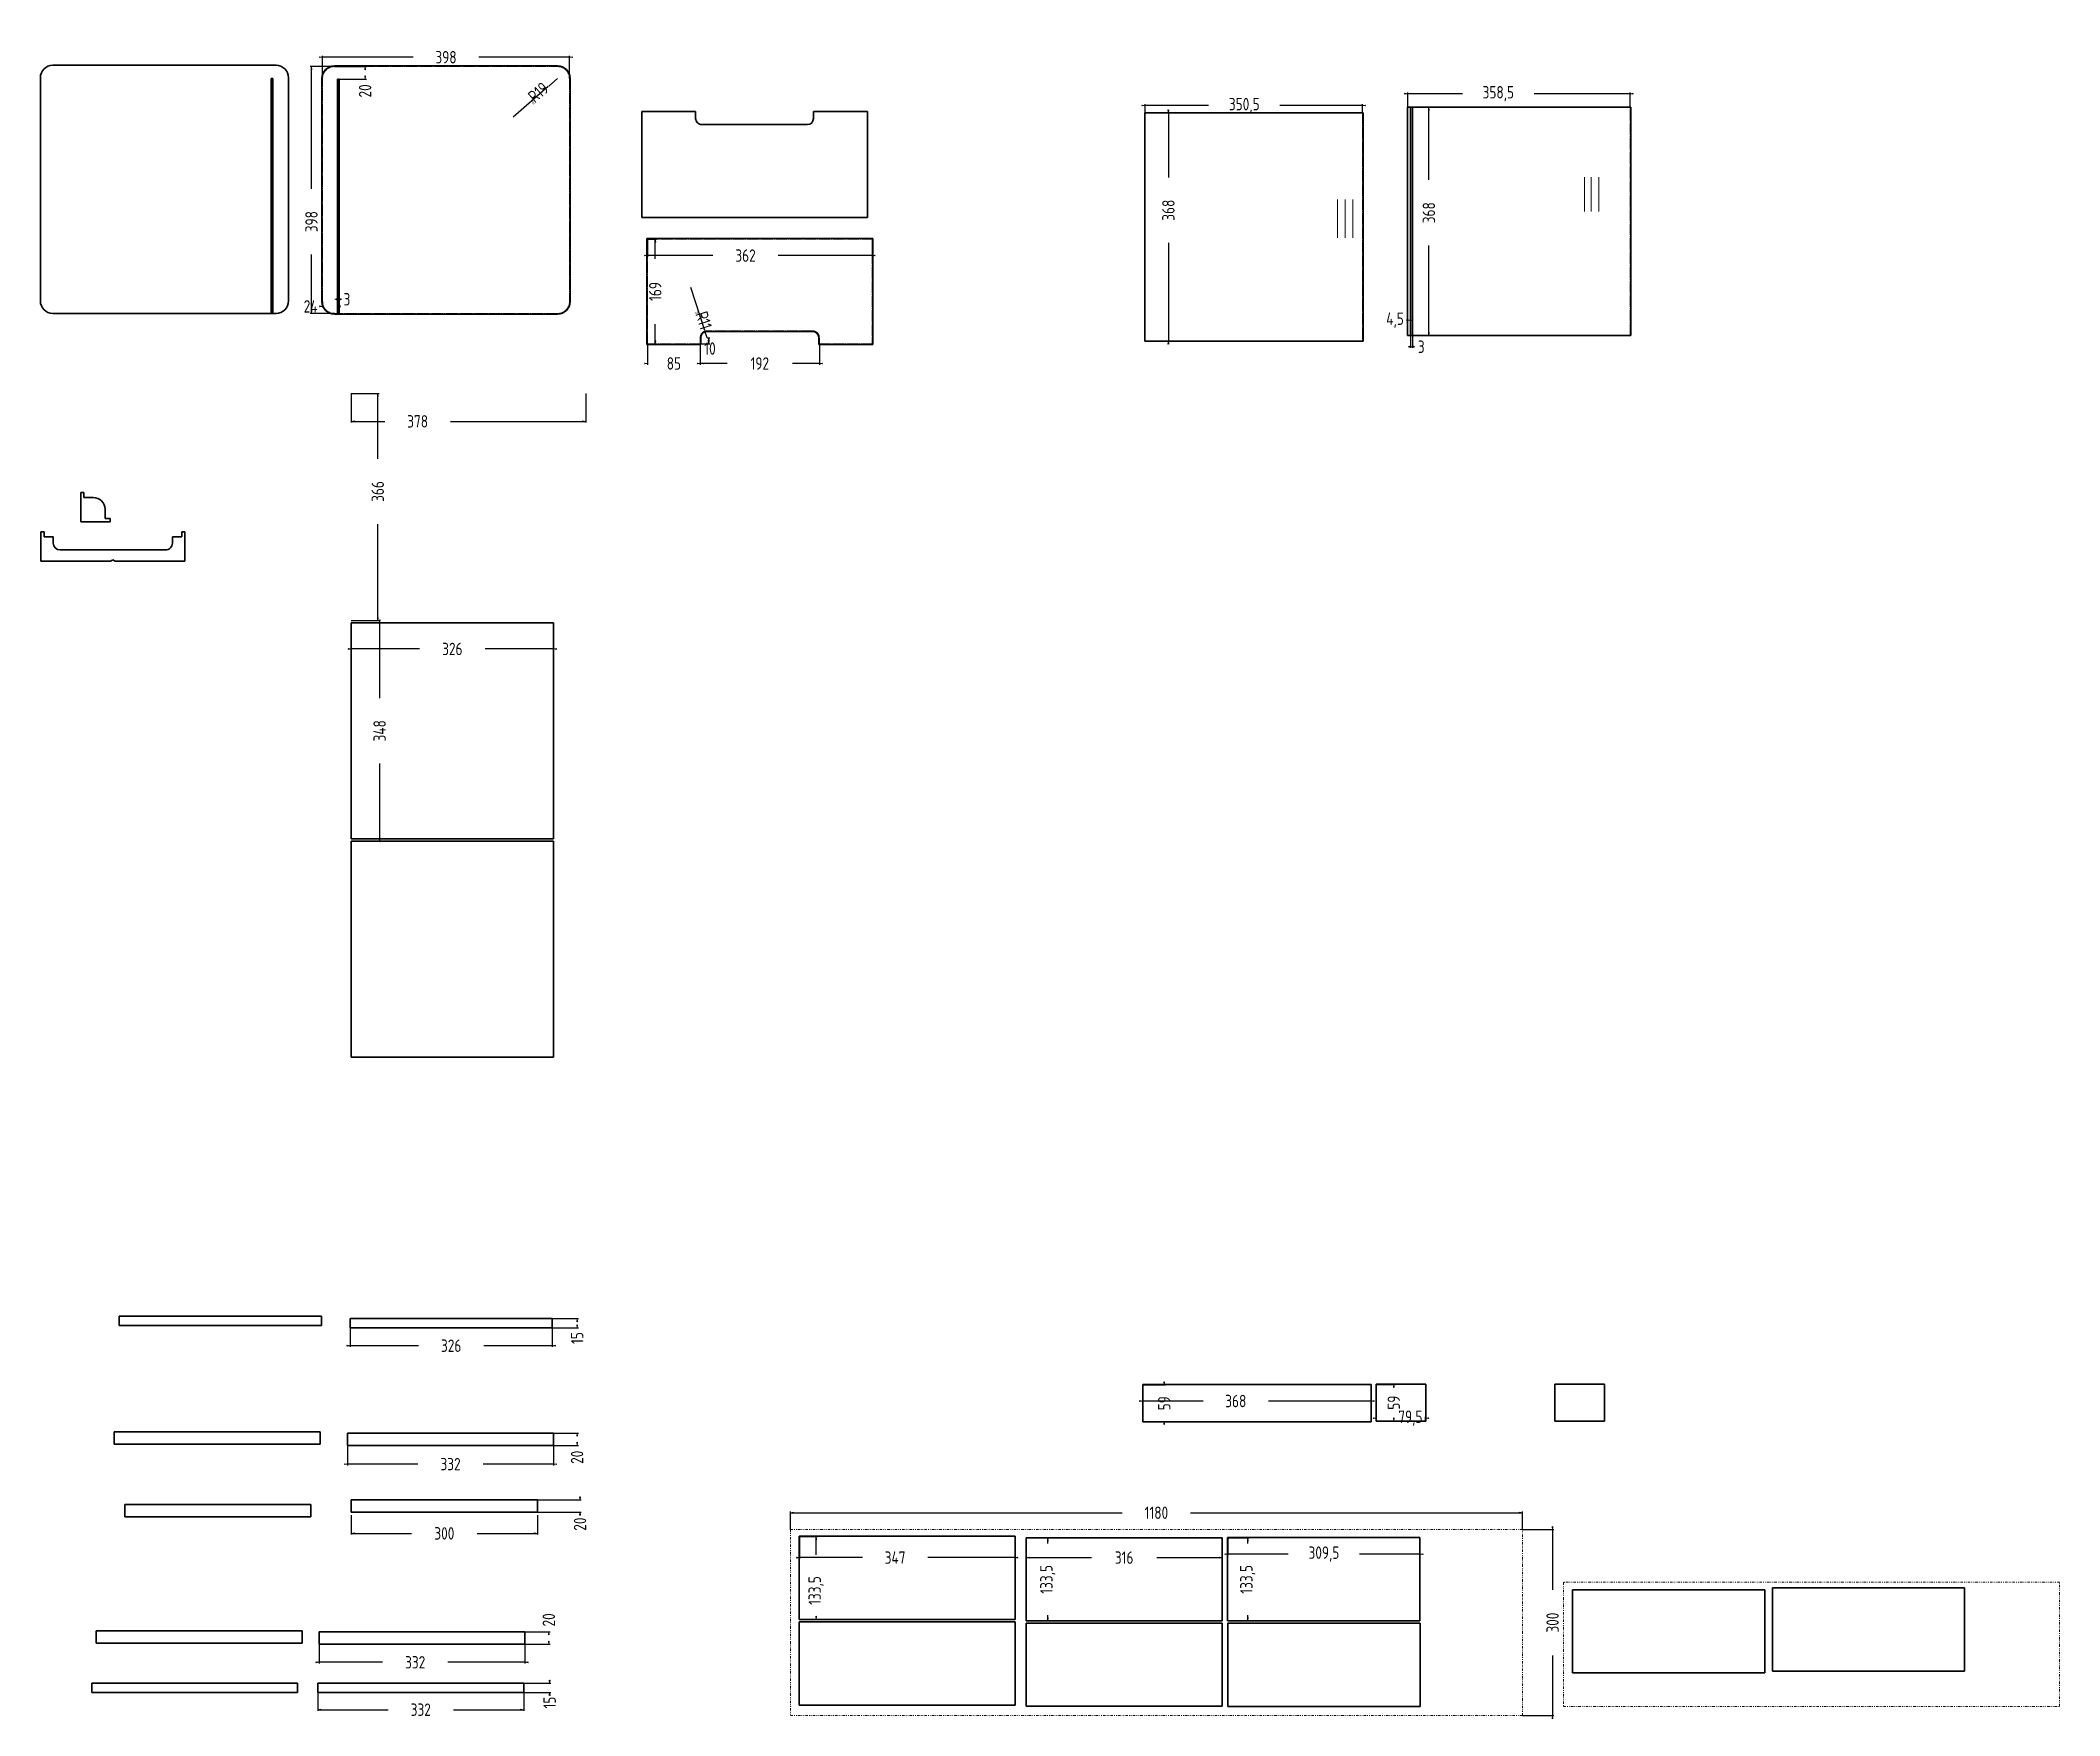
# Model space of a CAD drawing. Header units: millimetres. Extents: x -256 to 3000, y -1401 to 1300.
import ezdxf

# ---------------------------------------------------------------- set-up
doc = ezdxf.new("R2010")
doc.units = ezdxf.units.MM
for name, pattern in [('K5LT_AUXILIARY', [0]), ('K5LT_AXLED', [23.08333396911621, 18.58333396911621, -1.5, 1.5, -1.5]), ('K5LT_BASIC', [0]), ('K5LT_CHAIN_LINE_WITH_2_POINTS', [12, 4, -2, 1, -2, 1, -2]), ('K5LT_THIN', [0])]:
    doc.linetypes.add(name, pattern=pattern)
doc.layers.add('Системный слой', color=7, linetype='Continuous')
doc.styles.add('KDIMTEXTSTYLE', font='GOST_AU.SHX', dxfattribs={"width": 0.96, "oblique": 15, "height": 5})
doc.dimstyles.new('KDIMSTYLE (1.00)', dxfattribs={"dimtxt": 5, "dimasz": 1, "dimexe": 2, "dimexo": 0, "dimgap": 1, "dimtad": 1, "dimtxsty": 'KDIMTEXTSTYLE', "dimsah": 1, "dimcen": 0, "dimdle": 1, "dimadec": 0, "dimazin": 0, "dimtfac": 0.667, "dimtmove": 0, "dimatfit": 3, "dimfxl": 1, "dimtvp": 1, "dimtolj": 1, "dimtzin": 0, "dimarcsym": 0})

# ---------------------------------------------------------------- blocks, each defined once
blk = doc.blocks.new('U0')
at = {"layer": 'Системный слой', "color": 7, "linetype": 'K5LT_CHAIN_LINE_WITH_2_POINTS', "lineweight": 18}
for p, q in [((2133.278078628207, -1101.117976859951), (953.2780786282071, -1101.117976859951)), ((953.2780786282071, -1101.117976859951), (953.2780786282071, -1401.117976859951)), ((2133.278078628207, -1401.117976859951), (2133.278078628207, -1101.117976859951)), ((953.2780786282071, -1401.117976859951), (2133.278078628207, -1401.117976859951))]:
    blk.add_line(p, q, dxfattribs=at)
blk = doc.blocks.new('U1')
at = {"layer": 'Системный слой', "color": 7, "linetype": 'K5LT_CHAIN_LINE_WITH_2_POINTS', "lineweight": 18}
for p, q in [((2999.505672622542, -1186.136409631506), (2199.505672622542, -1186.136409631506)), ((2199.505672622542, -1186.136409631506), (2199.505672622542, -1386.136409631506)), ((2999.505672622542, -1386.136409631506), (2999.505672622542, -1186.136409631506)), ((2199.505672622542, -1386.136409631506), (2999.505672622542, -1386.136409631506))]:
    blk.add_line(p, q, dxfattribs=at)
blk = doc.blocks.new('KDIMARROW_01')
at = {"layer": 'Системный слой'}
blk.add_hatch(color=0, dxfattribs=at).paths.add_polyline_path([(-5, -0.6582624912261956), (0, 0), (-5, 0.658262491226197), (-4.5, 6e-16)])
at = {"layer": 'Системный слой', "color": 0, "linetype": 'K5LT_THIN', "lineweight": 18}
for p, q in [((-4.5, 6e-16), (-5, 0.658262491226197)), ((-5, 0.658262491226197), (0, 0)), ((0, 0), (-5, -0.6582624912261956)), ((-5, -0.6582624912261956), (-4.5, 6e-16)), ((0, 0), (-1, 0))]:
    blk.add_line(p, q, dxfattribs=at)
blk = doc.blocks.new('KDIMARROW_02')
at = {"layer": 'Системный слой'}
blk.add_hatch(color=0, dxfattribs=at).paths.add_polyline_path([(4.5, -6e-16), (5, 0.6582624912261956), (0, 0), (5, -0.658262491226197)])
at = {"layer": 'Системный слой', "color": 0, "linetype": 'K5LT_THIN', "lineweight": 18}
for p, q in [((0, 0), (-1, 0)), ((5, 0.6582624912261956), (0, 0)), ((0, 0), (5, -0.658262491226197)), ((0, 0), (7, -9e-16)), ((4.5, -6e-16), (5, 0.6582624912261956)), ((5, -0.658262491226197), (4.5, -6e-16))]:
    blk.add_line(p, q, dxfattribs=at)

msp = doc.modelspace()

# ---------------------------------------------------------------- linework, layer by layer
at = {"layer": 'Системный слой', "color": 150, "linetype": 'K5LT_BASIC', "lineweight": 60, "true_color": 0x0080ff}
for p, q in [((-256.0849450036895, 880.1966993705473), (-256.0849450036896, 1240.196699370547)), ((-236.0849450036896, 1260.196699370547), (123.9150549963102, 1260.196699370547)), ((115.9150549963102, 860.1966993705472), (115.9150549963102, 1239.196699370547)), ((115.9150549963102, 1239.196699370547), (118.9150549963102, 1239.196699370547)), ((118.9150549963102, 1239.196699370547), (118.9150549963102, 860.1966993705473)), ((143.9150549963103, 1240.196699370547), (143.9150549963104, 880.1966993705475)), ((197.8698355695477, 1239.111562042809), (197.8698355695476, 879.1115620428095)), ((577.8698355695477, 1259.111562042809), (217.8698355695479, 1259.111562042809)), ((222.8698355695478, 1238.111562042809), (222.8698355695478, 859.1115620428093)), ((225.8698355695478, 1238.111562042809), (222.8698355695478, 1238.111562042809)), ((225.8698355695478, 859.1115620428092), (225.8698355695478, 1238.111562042809)), ((597.8698355695476, 879.1115620428093), (597.8698355695476, 1239.11156204281)), ((713.3778038605276, 1185.65156144748), (713.3778038605275, 1014.65156144748)), ((800.3778038605277, 1185.65156144748), (713.3778038605276, 1185.65156144748)), ((800.3778038605277, 1174.65156144748), (800.3778038605277, 1185.65156144748)), ((990.3778038605277, 1185.651561447479), (990.3778038605277, 1174.651561447479)), ((1077.377803860528, 1185.651561447479), (990.3778038605277, 1185.651561447479)), ((1077.377803860527, 1014.651561447479), (1077.377803860528, 1185.651561447479)), ((1524.420331469723, 815.5352355165417), (1524.420331469723, 1183.535235516542)), ((1524.420331469723, 1183.535235516542), (1876.420331469723, 1183.535235516542)), ((1876.420331469723, 1183.535235516542), (1876.420331469723, 815.5352355165417)), ((1948.017398811818, 824.4795116332504), (1948.017398811818, 1192.47951163325)), ((1948.017398811818, 1192.47951163325), (1953.017398811818, 1192.47951163325)), ((1953.017398811818, 1192.47951163325), (1956.017398811818, 1192.47951163325)), ((1953.017398811818, 824.4795116332504), (1953.017398811818, 1192.47951163325)), ((1956.017398811818, 1192.47951163325), (2308.017398811818, 1192.47951163325)), ((1956.017398811818, 1192.47951163325), (1956.017398811818, 824.4795116332504)), ((2308.017398811818, 1192.47951163325), (2308.017398811818, 824.4795116332505)), ((980.3778038605277, 1164.65156144748), (810.3778038605277, 1164.65156144748)), ((713.3778038605275, 1014.65156144748), (1077.377803860527, 1014.651561447479)), ((721.8180063217682, 980.9879977860245), (1085.818006321768, 980.9879977860245)), ((721.818006321768, 809.9879977860245), (721.8180063217682, 980.9879977860245)), ((1085.818006321768, 980.9879977860245), (1085.818006321768, 809.9879977860245)), ((115.9150549963102, 860.1966993705472), (-236.0849450036895, 860.1966993705473)), ((118.9150549963102, 860.1966993705473), (115.9150549963102, 860.1966993705472)), ((123.9150549963104, 860.1966993705474), (118.9150549963102, 860.1966993705473)), ((217.8698355695476, 859.1115620428094), (222.8698355695478, 859.1115620428093)), ((222.8698355695478, 859.1115620428093), (225.8698355695478, 859.1115620428092)), ((225.8698355695478, 859.1115620428092), (577.8698355695476, 859.1115620428093)), ((808.8180063217682, 820.9879977860245), (808.8180063217682, 809.9879977860245)), ((988.8180063217682, 830.9879977860245), (818.8180063217682, 830.9879977860245)), ((998.8180063217682, 809.9879977860245), (998.8180063217682, 820.9879977860245)), ((1876.420331469723, 815.5352355165417), (1524.420331469723, 815.5352355165417)), ((1953.017398811818, 824.4795116332504), (1948.017398811818, 824.4795116332504)), ((1956.017398811818, 824.4795116332504), (1953.017398811818, 824.4795116332504)), ((2308.017398811818, 824.4795116332505), (1956.017398811818, 824.4795116332504)), ((808.8180063217682, 809.9879977860245), (721.818006321768, 809.9879977860245)), ((1085.818006321768, 809.9879977860245), (998.8180063217682, 809.9879977860245)), ((-190.7838626142059, 524.1916157396269), (-190.7838626142059, 571.1916157396274)), ((-190.7838626142059, 571.1916157396274), (-185.7838626142059, 571.1916157396274)), ((-185.7838626142059, 571.1916157396274), (-185.7838626142059, 563.1916157396274)), ((-185.7838626142059, 563.1916157396274), (-170.7838626142059, 563.1916157396274)), ((-143.7838626142053, 524.1916157396269), (-190.7838626142059, 524.1916157396269)), ((-151.7838626142053, 529.1916157396269), (-151.7838626142053, 544.1916157396269)), ((-143.7838626142053, 529.1916157396269), (-151.7838626142053, 529.1916157396269)), ((-143.7838626142053, 524.1916157396269), (-143.7838626142053, 529.1916157396269)), ((-255.2143730378409, 460.6990767696135), (-255.2143730378409, 507.6990767696141)), ((-255.2143730378409, 507.6990767696141), (-250.2143730378409, 507.6990767696141)), ((-250.2143730378409, 507.6990767696141), (-250.2143730378409, 499.6990767696141)), ((-250.2143730378409, 499.6990767696141), (-235.2143730378409, 499.6990767696141)), ((-235.2143730378409, 499.6990767696141), (-235.2143730378409, 489.6990767696141)), ((-43.21437303784097, 489.6990767696141), (-43.21437303784086, 499.6990767696141)), ((-28.21437303784097, 499.6990767696141), (-43.21437303784097, 499.6990767696141)), ((-23.21437303784097, 507.6990767696141), (-28.21437303784097, 507.6990767696141)), ((-28.21437303784097, 507.6990767696141), (-28.21437303784097, 499.6990767696141)), ((-23.21437303784097, 460.6990767696135), (-23.21437303784097, 507.6990767696141)), ((-255.2143730378409, 460.6990767696135), (-143.1033485978366, 460.6990767696135)), ((-224.2143730378409, 478.6990767696141), (-54.21437303784097, 478.6990767696141)), ((-139.214373037841, 462.6990767696135), (-143.1033485978366, 460.6990767696135)), ((-139.214373037841, 462.6990767696135), (-135.4682936603342, 460.6990767696135)), ((-135.4682936603342, 460.6990767696135), (-23.21437303784097, 460.6990767696135)), ((245.1421066812352, 13.00113712542191), (245.1421066812352, 361.0011371254218)), ((245.1421066812352, 361.0011371254218), (571.1421066812352, 361.0011371254218)), ((571.1421066812352, 361.0011371254218), (571.1421066812352, 13.00113712542188)), ((245.0327612248346, -339.060993996821), (245.0327612248346, 8.93900600317889)), ((245.0327612248346, 8.93900600317889), (571.0327612248345, 8.93900600317886)), ((571.1421066812352, 13.00113712542188), (245.1421066812352, 13.00113712542191)), ((571.0327612248345, 8.93900600317886), (571.0327612248345, -339.060993996821)), ((571.0327612248345, -339.060993996821), (245.0327612248346, -339.060993996821)), ((-128.8806531443249, -772.1155816828344), (-128.8806531443249, -757.1155816828344)), ((-128.8806531443249, -757.1155816828344), (197.1193468556751, -757.1155816828344)), ((-128.8806531443249, -772.1155816828344), (197.1193468556751, -772.1155816828344)), ((197.1193468556751, -757.1155816828344), (197.1193468556751, -772.1155816828344)), ((243.2266660418325, -775.9271176232816), (243.2266660418325, -760.9271176232816)), ((243.2266660418325, -760.9271176232816), (569.2266660418325, -760.9271176232816)), ((243.2266660418325, -775.9271176232816), (569.2266660418325, -775.9271176232816)), ((569.2266660418325, -760.9271176232816), (569.2266660418325, -775.9271176232816)), ((1521.26870187345, -867.3615110826929), (1889.26870187345, -867.3615110826929)), ((1521.26870187345, -927.361511082693), (1521.26870187345, -867.3615110826929)), ((1889.26870187345, -867.3615110826929), (1889.26870187345, -927.361511082693)), ((1897.758576578127, -866.4415151450116), (1897.758576578127, -926.4415151450116)), ((1977.758576578127, -866.4415151450116), (1897.758576578127, -866.4415151450116)), ((1977.758576578127, -926.4415151450116), (1977.758576578127, -866.4415151450116)), ((2265.758576578127, -866.4415151450117), (2185.758576578127, -866.4415151450116)), ((2185.758576578127, -866.4415151450116), (2185.758576578127, -926.4415151450116)), ((2265.758576578127, -926.4415151450117), (2265.758576578127, -866.4415151450117)), ((-137.1816819288284, -943.368495081919), (194.8183180711715, -943.368495081919)), ((-137.1816819288284, -943.368495081919), (-137.1816819288284, -963.368495081919)), ((194.8183180711715, -943.368495081919), (194.8183180711715, -963.368495081919)), ((1889.26870187345, -927.361511082693), (1521.26870187345, -927.361511082693)), ((1897.758576578127, -926.4415151450116), (1977.758576578127, -926.4415151450116)), ((2185.758576578127, -926.4415151450116), (2265.758576578127, -926.4415151450117)), ((-137.1816819288284, -963.368495081919), (194.8183180711715, -963.368495081919)), ((239.237173197776, -945.368495081919), (571.2371731977759, -945.368495081919)), ((239.237173197776, -945.368495081919), (239.237173197776, -965.368495081919)), ((239.237173197776, -965.368495081919), (571.2371731977759, -965.368495081919)), ((571.2371731977759, -945.368495081919), (571.2371731977759, -965.368495081919)), ((180.0644618329594, -1060.780461374726), (-119.9355381670404, -1060.780461374726)), ((-119.9355381670404, -1060.780461374726), (-119.9355381670404, -1080.780461374726)), ((180.0644618329594, -1080.780461374726), (180.0644618329594, -1060.780461374726)), ((545.2371731977759, -1053.124693404502), (245.237173197776, -1053.124693404502)), ((245.237173197776, -1053.124693404502), (245.237173197776, -1073.124693404502)), ((545.2371731977759, -1073.124693404502), (245.237173197776, -1073.124693404502)), ((545.2371731977759, -1073.124693404502), (545.2371731977759, -1053.124693404502)), ((180.0644618329594, -1080.780461374726), (-119.9355381670404, -1080.780461374726)), ((967.4378189232475, -1245.91835325808), (967.4378189232475, -1111.91835325808)), ((967.4378189232475, -1111.91835325808), (1315.437818923248, -1111.91835325808)), ((1315.437818923248, -1111.91835325808), (1315.437818923248, -1245.91835325808)), ((1649.258566536834, -1114.160471530523), (1333.258566536834, -1114.160471530523)), ((1333.258566536834, -1248.160471530523), (1333.258566536834, -1114.160471530523)), ((1649.258566536834, -1248.160471530523), (1649.258566536834, -1114.160471530523)), ((1658.110641871717, -1248.115205107085), (1658.110641871717, -1114.115205107085)), ((1968.110641871717, -1114.115205107085), (1658.110641871717, -1114.115205107085)), ((1968.110641871717, -1248.115205107085), (1968.110641871717, -1114.115205107085)), ((2214.353171257151, -1332.164718161046), (2214.353171257151, -1198.164718161046)), ((2524.353171257151, -1198.164718161046), (2214.353171257151, -1198.164718161046)), ((2524.353171257151, -1332.164718161046), (2524.353171257151, -1198.164718161046)), ((2536.353171257151, -1329.164718161046), (2536.353171257151, -1195.164718161046)), ((2846.353171257151, -1195.164718161046), (2536.353171257151, -1195.164718161046)), ((2846.353171257151, -1329.164718161046), (2846.353171257151, -1195.164718161046)), ((-166.1921890847719, -1264.360009072118), (-166.1921890847719, -1284.360009072118)), ((-166.1921890847719, -1264.360009072118), (165.807810915228, -1264.360009072118)), ((165.807810915228, -1264.360009072118), (165.807810915228, -1284.360009072118)), ((193.2266660418325, -1265.892705161447), (193.2266660418325, -1285.892705161447)), ((193.2266660418325, -1265.892705161447), (525.2266660418323, -1265.892705161447)), ((525.2266660418323, -1265.892705161447), (525.2266660418323, -1285.892705161447)), ((967.3988700257314, -1384.085845862878), (967.3988700257314, -1250.085845862878)), ((967.3988700257314, -1250.085845862878), (1315.398870025731, -1250.085845862878)), ((1315.437818923248, -1245.91835325808), (967.4378189232475, -1245.91835325808)), ((1315.398870025731, -1250.085845862878), (1315.398870025731, -1384.085845862878)), ((1649.258566536834, -1248.160471530523), (1333.258566536834, -1248.160471530523)), ((1649.275814839985, -1251.94002991672), (1333.275814839985, -1251.94002991672)), ((1333.275814839985, -1385.94002991672), (1333.275814839985, -1251.94002991672)), ((1649.275814839985, -1385.94002991672), (1649.275814839985, -1251.94002991672)), ((1968.110641871717, -1248.115205107085), (1658.110641871717, -1248.115205107085)), ((1658.353171257151, -1386.164718161046), (1658.353171257151, -1252.164718161046)), ((1968.353171257151, -1252.164718161046), (1658.353171257151, -1252.164718161046)), ((1968.353171257151, -1386.164718161046), (1968.353171257151, -1252.164718161046)), ((-166.1921890847719, -1284.360009072118), (165.807810915228, -1284.360009072118)), ((193.2266660418325, -1285.892705161447), (525.2266660418323, -1285.892705161447)), ((2524.353171257151, -1332.164718161046), (2214.353171257151, -1332.164718161046)), ((2846.353171257151, -1329.164718161046), (2536.353171257151, -1329.164718161046)), ((-173.3479570549953, -1348.892705161447), (-173.3479570549954, -1363.892705161447)), ((158.6520429450046, -1348.892705161447), (-173.3479570549953, -1348.892705161447)), ((158.6520429450046, -1363.892705161447), (-173.3479570549953, -1363.892705161447)), ((158.6520429450046, -1363.892705161447), (158.6520429450046, -1348.892705161447)), ((191.2266660418325, -1348.892705161447), (191.2266660418325, -1363.892705161447)), ((523.2266660418325, -1348.892705161447), (191.2266660418325, -1348.892705161447)), ((523.2266660418325, -1363.892705161447), (191.2266660418325, -1363.892705161447)), ((523.2266660418325, -1363.892705161447), (523.2266660418325, -1348.892705161447)), ((1315.398870025731, -1384.085845862878), (967.3988700257314, -1384.085845862878)), ((1649.275814839985, -1385.94002991672), (1333.275814839985, -1385.94002991672)), ((1968.353171257151, -1386.164718161046), (1658.353171257151, -1386.164718161046))]:
    msp.add_line(p, q, dxfattribs=at)
at = {"layer": 'Системный слой', "color": 30, "linetype": 'K5LT_AXLED', "lineweight": 18, "true_color": 0xff8000}
for p, q in [((198.8698355695477, 879.1115620428093), (198.8698355695477, 1239.11156204281)), ((217.8698355695477, 1258.111562042809), (577.8698355695475, 1258.111562042809)), ((596.8698355695476, 1239.111562042809), (596.8698355695477, 879.1115620428095)), ((1524.920331469723, 815.5352355165417), (1524.920331469723, 1183.535235516542)), ((1875.420331469723, 1183.535235516542), (1875.420331469723, 815.5352355165417)), ((1948.517398811818, 1192.47951163325), (1948.517398811818, 824.4795116332505)), ((2307.017398811818, 824.4795116332504), (2307.017398811818, 1192.47951163325)), ((721.8180063217682, 979.9879977860245), (1085.818006321768, 979.9879977860245)), ((722.818006321768, 809.9879977860245), (722.8180063217682, 980.9879977860245)), ((1084.818006321768, 980.9879977860245), (1084.818006321768, 809.9879977860245)), ((577.8698355695477, 860.1115620428094), (217.8698355695477, 860.1115620428093)), ((807.8180063217682, 820.9879977860245), (807.8180063217682, 810.9879977860245)), ((988.8180063217682, 831.9879977860245), (818.8180063217682, 831.9879977860245)), ((999.8180063217682, 810.9879977860245), (999.8180063217682, 820.9879977860245)), ((807.8180063217682, 810.9879977860245), (721.818006321768, 810.9879977860245)), ((1085.818006321768, 810.9879977860245), (999.8180063217682, 810.9879977860245)), ((1521.26870187345, -867.8615110826929), (1889.26870187345, -867.8615110826929)), ((1977.758576578127, -866.9415151450116), (1897.758576578127, -866.9415151450116)), ((1977.258576578127, -926.4415151450116), (1977.258576578127, -866.4415151450116)), ((1889.26870187345, -926.861511082693), (1521.26870187345, -926.861511082693)), ((1897.758576578127, -925.9415151450116), (1977.758576578127, -925.9415151450116)), ((967.4378189232473, -1112.41835325808), (1315.437818923248, -1112.41835325808)), ((967.9378189232475, -1245.91835325808), (967.9378189232475, -1111.91835325808)), ((1314.937818923248, -1111.91835325808), (1314.937818923248, -1245.91835325808)), ((1649.258566536834, -1114.660471530523), (1333.258566536834, -1114.660471530523)), ((1968.110641871717, -1114.615205107085), (1658.110641871717, -1114.615205107085)), ((1658.610641871717, -1248.115205107085), (1658.610641871717, -1114.115205107085))]:
    msp.add_line(p, q, dxfattribs=at)
at = {"layer": 'Системный слой', "color": 232, "linetype": 'K5LT_AUXILIARY', "lineweight": 18, "true_color": 0xc52b79}
for p, q in [((2233.28263277049, 1079.968932790313), (2233.28263277049, 1024.454462756798)), ((2244.045642266783, 1079.968932790313), (2244.045642266783, 1024.454462756798)), ((2256.508074315123, 1079.968932790313), (2256.508074315123, 1024.454462756798)), ((1835.08438201143, 1043.997735135072), (1835.08438201143, 982.085097761053)), ((1847.54681405977, 1043.997735135072), (1847.54681405977, 982.085097761053)), ((1860.00924610811, 1043.997735135072), (1860.00924610811, 982.085097761053))]:
    msp.add_line(p, q, dxfattribs=at)
at = {"layer": 'Системный слой', "color": 150, "linetype": 'K5LT_BASIC', "lineweight": 60, "true_color": 0x0080ff}
for centre, radius, start, end in [((-236.0849450036896, 1240.196699370547), 19.99999999999991, 90, 180), ((123.9150549963103, 1240.196699370547), 20.00000000000011, 0, 90.00000000000018), ((217.8698355695478, 1239.111562042809), 20.00000000000011, 89.99999999999983, 180), ((577.8698355695477, 1239.111562042809), 19.99999999999991, 0, 90), ((810.3778038605277, 1174.65156144748), 9.999999999999993, 179.9999999999998, 270), ((980.3778038605277, 1174.651561447479), 10, 270, 359.9999999999999), ((-236.0849450036896, 880.1966993705473), 20, 180, 270), ((123.9150549963104, 880.1966993705474), 20.00000000000009, 270, 0), ((217.8698355695476, 879.1115620428094), 20.00000000000009, 179.9999999999996, 270), ((577.8698355695476, 879.1115620428093), 20, 270, 0), ((818.8180063217682, 820.9879977860245), 9.999999999999993, 89.99999999999994, 180.0000000000001), ((988.8180063217682, 820.9879977860245), 10, 0, 89.9999999999999), ((-170.7838626142059, 544.1916157396269), 19.00000000000057, 0, 90), ((-224.2143730378409, 489.6990767696141), 11, 180, 269.9999999999999), ((-54.21437303784097, 489.6990767696141), 10.99999999999999, 269.9999999999999, 0)]:
    msp.add_arc(centre, radius, start, end, dxfattribs=at)
at = {"layer": 'Системный слой', "color": 30, "linetype": 'K5LT_AXLED', "lineweight": 18, "true_color": 0xff8000}
for centre, radius, start, end in [((217.8698355695477, 1239.111562042809), 19, 90, 180), ((577.8698355695476, 1239.111562042809), 19.00000000000006, 0, 90.0000000000003), ((217.8698355695477, 879.1115620428093), 18.99999999999997, 180, 270), ((577.8698355695477, 879.1115620428094), 19, 269.9999999999996, 0), ((818.8180063217682, 820.9879977860245), 10.99999999999999, 89.99999999999994, 180.0000000000001), ((988.8180063217682, 820.9879977860245), 11, 0, 89.9999999999999)]:
    msp.add_arc(centre, radius, start, end, dxfattribs=at)

# ---------------------------------------------------------------- block references
at = {"layer": 'Системный слой'}
for name in ['U0', 'U1']:
    msp.add_blockref(name, (0, 0), dxfattribs=at)

# ---------------------------------------------------------------- dimensions: what is measured, and where the dimension line sits
at = {"layer": 'Системный слой', "color": 7}
for base, p1, p2, location, override in [((198.8698355695477, 1273.303766810743), (596.8698355695476, 1239.111562042809), (198.8698355695477, 1239.11156204281), (397.8698355695476, 1273.303766810743), {"dimexo": 0, "dimpost": '\\H20.0;\\W0.965;\\Q0;<>', "dimblk1": 'KDIMARROW_01', "dimblk2": 'KDIMARROW_01', "dimse1": 0, "dimse2": 0, "dimclrt": 7, "dimtolj": 1}), ((1948.517398811818, 1214.428035636092), (2307.017398811818, 1192.47951163325), (1948.517398811818, 1192.47951163325), (2094.517398811818, 1214.428035636092), {"dimexo": 0, "dimpost": '\\H20.0;\\W0.965;\\Q0;<>', "dimblk1": 'KDIMARROW_01', "dimblk2": 'KDIMARROW_01', "dimse1": 0, "dimse2": 0, "dimclrt": 7, "dimtolj": 1}), ((1524.920331469723, 1195.290270827805), (1875.420331469723, 1183.535235516542), (1524.920331469723, 1183.535235516542), (1684.920331469723, 1195.290270827805), {"dimexo": 0, "dimpost": '\\H20.0;\\W0.965;\\Q0;<>', "dimblk1": 'KDIMARROW_01', "dimblk2": 'KDIMARROW_01', "dimse1": 0, "dimse2": 0, "dimclrt": 7, "dimtolj": 1}), ((722.8180063217679, 953.4261321947805), (1084.818006321768, 980.9879977860247), (722.8180063217679, 980.9879977860245), (880.8180063217679, 953.4261321947805), {"dimexo": 0, "dimpost": '\\H20.0;\\W0.965;\\Q0;<>', "dimblk1": 'KDIMARROW_01', "dimblk2": 'KDIMARROW_01', "dimse1": 0, "dimse2": 0, "dimclrt": 7, "dimtolj": 1}), ((198.8698355695477, 871.4111988552204), (222.8698355695478, 859.1115620428093), (198.8698355695477, 879.1115620428093), (179.6590029355756, 871.4111988552204), {"dimexo": 0, "dimpost": '\\H20.0;\\W0.965;\\Q0;<>', "dimblk1": 'KDIMARROW_01', "dimblk2": 'KDIMARROW_01', "dimse1": 0, "dimse2": 0, "dimclrt": 7, "dimtolj": 1}), ((222.8698355695478, 882.9226927242141), (225.8698355695478, 859.1115620428093), (222.8698355695478, 859.1115620428093), (238.1715020772688, 882.9226927242141), {"dimexo": 0, "dimpost": '\\H20.0;\\W0.965;\\Q0;<>', "dimblk1": 'KDIMARROW_02', "dimblk2": 'KDIMARROW_02', "dimse1": 0, "dimse2": 0, "dimclrt": 7, "dimtolj": 1}), ((1948.517398811818, 849.2368283562452), (1953.017398811818, 824.4795116332504), (1948.517398811818, 824.4795116332504), (1928.028649193287, 849.2368283562452), {"dimexo": 0, "dimpost": '\\H20.0;\\W0.965;\\Q0;<>', "dimblk1": 'KDIMARROW_02', "dimblk2": 'KDIMARROW_02', "dimse1": 0, "dimse2": 0, "dimclrt": 7, "dimtolj": 1}), ((1953.017398811818, 806.3795634360853), (1956.017398811818, 824.4795116332504), (1953.017398811818, 824.4795116332504), (1970.309065319539, 806.3795634360853), {"dimexo": 0, "dimpost": '\\H20.0;\\W0.965;\\Q0;<>', "dimblk1": 'KDIMARROW_02', "dimblk2": 'KDIMARROW_02', "dimse1": 0, "dimse2": 0, "dimclrt": 7, "dimtolj": 1}), ((722.818006321768, 779.3796661057266), (807.8180063217682, 810.9879977860245), (722.818006321768, 809.9879977860245), (765.318006321768, 779.3796661057266), {"dimexo": 0, "dimpost": '\\H20.0;\\W0.965;\\Q0;<>', "dimblk1": 'KDIMARROW_01', "dimblk2": 'KDIMARROW_01', "dimse1": 0, "dimse2": 0, "dimclrt": 7, "dimtolj": 1}), ((807.8180063217682, 779.3796661057266), (999.8180063217682, 810.9879977860245), (807.8180063217682, 810.9879977860245), (903.8180063217682, 779.3796661057266), {"dimexo": 0, "dimpost": '\\H20.0;\\W0.965;\\Q0;<>', "dimblk1": 'KDIMARROW_01', "dimblk2": 'KDIMARROW_01', "dimse1": 0, "dimse2": 0, "dimclrt": 7, "dimtolj": 1}), ((623.1706830653966, 686.0312987321563), (245.1706830653966, 730.938495342138), (623.1706830653966, 730.938495342138), (352.1706830653966, 686.0312987321563), {"dimexo": 0, "dimpost": '\\H20.0;\\W0.965;\\Q0;<>', "dimblk1": 'KDIMARROW_01', "dimblk2": 'KDIMARROW_01', "dimse1": 0, "dimse2": 0, "dimclrt": 7, "dimtolj": 1}), ((245.1421066812352, 319.0183192405335), (571.1421066812352, 361.0011371254218), (245.1421066812352, 361.0011371254218), (408.1421066812352, 319.0183192405335), {"dimexo": 0, "dimpost": '\\H20.0;\\W0.965;\\Q0;<>', "dimblk1": 'KDIMARROW_01', "dimblk2": 'KDIMARROW_01', "dimse1": 0, "dimse2": 0, "dimclrt": 7, "dimtolj": 1}), ((243.2266660418325, -804.5784356035819), (569.2266660418325, -775.9271176232816), (243.2266660418325, -775.9271176232816), (406.2266660418325, -804.5784356035819), {"dimexo": 0, "dimpost": '\\H20.0;\\W0.965;\\Q0;<>', "dimblk1": 'KDIMARROW_01', "dimblk2": 'KDIMARROW_01', "dimse1": 0, "dimse2": 0, "dimclrt": 7, "dimtolj": 1}), ((1521.26870187345, -893.8481469421922), (1889.26870187345, -867.3615110826929), (1521.26870187345, -867.3615110826929), (1671.26870187345, -893.8481469421922), {"dimexo": 0, "dimpost": '\\H20.0;\\W0.965;\\Q0;<>', "dimblk1": 'KDIMARROW_01', "dimblk2": 'KDIMARROW_01', "dimse1": 0, "dimse2": 0, "dimclrt": 7, "dimtolj": 1}), ((1897.758576578127, -921.4622892679718), (1977.258576578127, -926.4415151450116), (1897.758576578127, -926.4415151450115), (1952.758576578127, -921.4622892679719), {"dimexo": 0, "dimpost": '\\H20.0;\\W0.965;\\Q0;<>', "dimblk1": 'KDIMARROW_01', "dimblk2": 'KDIMARROW_01', "dimse1": 0, "dimse2": 0, "dimclrt": 7, "dimtolj": 1}), ((239.237173197776, -995.5381791083896), (571.2371731977759, -965.368495081919), (239.237173197776, -965.368495081919), (405.237173197776, -995.5381791083896), {"dimexo": 0, "dimpost": '\\H20.0;\\W0.965;\\Q0;<>', "dimblk1": 'KDIMARROW_01', "dimblk2": 'KDIMARROW_01', "dimse1": 0, "dimse2": 0, "dimclrt": 7, "dimtolj": 1}), ((2133.278078628207, -1073.919717389854), (953.2780786282071, -1101.117976859951), (2133.278078628207, -1101.117976859951), (1543.278078628207, -1073.919717389854), {"dimexo": 0, "dimpost": '\\H20.0;\\W0.965;\\Q0;<>', "dimblk1": 'KDIMARROW_01', "dimblk2": 'KDIMARROW_01', "dimse1": 0, "dimse2": 0, "dimclrt": 7, "dimtolj": 1}), ((545.2371731977759, -1107.243961291952), (245.237173197776, -1078.124693404502), (545.2371731977759, -1078.124693404502), (395.237173197776, -1107.243961291952), {"dimexo": 0, "dimpost": '\\H20.0;\\W0.965;\\Q0;<>', "dimblk1": 'KDIMARROW_01', "dimblk2": 'KDIMARROW_01', "dimse1": 0, "dimse2": 0, "dimclrt": 7, "dimtolj": 1}), ((967.9378189232475, -1146.292199352803), (1314.937818923248, -1111.91835325808), (967.9378189232475, -1111.91835325808), (1121.937818923248, -1146.292199352803), {"dimexo": 0, "dimpost": '\\H20.0;\\W0.965;\\Q0;<>', "dimblk1": 'KDIMARROW_01', "dimblk2": 'KDIMARROW_01', "dimse1": 0, "dimse2": 0, "dimclrt": 7, "dimtolj": 1}), ((1649.258566536834, -1146.292199352803), (1333.258566536834, -1114.160471530523), (1649.258566536834, -1114.160471530523), (1491.258566536834, -1146.292199352803), {"dimexo": 0, "dimpost": '\\H20.0;\\W0.965;\\Q0;<>', "dimblk1": 'KDIMARROW_01', "dimblk2": 'KDIMARROW_01', "dimse1": 0, "dimse2": 0, "dimclrt": 7, "dimtolj": 1}), ((1658.610641871717, -1140.619374571196), (1968.110641871717, -1114.115205107085), (1658.610641871717, -1114.115205107085), (1813.360641871717, -1140.619374571196), {"dimexo": 0, "dimpost": '\\H20.0;\\W0.965;\\Q0;<>', "dimblk1": 'KDIMARROW_01', "dimblk2": 'KDIMARROW_01', "dimse1": 0, "dimse2": 0, "dimclrt": 7, "dimtolj": 1}), ((193.2266660418325, -1315.104608173482), (525.2266660418323, -1285.892705161447), (193.2266660418325, -1285.892705161447), (348.2266660418325, -1315.104608173482), {"dimexo": 0, "dimpost": '\\H20.0;\\W0.965;\\Q0;<>', "dimblk1": 'KDIMARROW_01', "dimblk2": 'KDIMARROW_01', "dimse1": 0, "dimse2": 0, "dimclrt": 7, "dimtolj": 1}), ((523.2266660418325, -1391.540917456301), (191.2266660418325, -1363.892705161447), (523.2266660418325, -1363.892705161447), (357.2266660418325, -1391.540917456301), {"dimexo": 0, "dimpost": '\\H20.0;\\W0.965;\\Q0;<>', "dimblk1": 'KDIMARROW_01', "dimblk2": 'KDIMARROW_01', "dimse1": 0, "dimse2": 0, "dimclrt": 7, "dimtolj": 1})]:
    msp.add_linear_dim(base=base, p1=p1, p2=p2, location=location, dimstyle='KDIMSTYLE (1.00)', override=override, dxfattribs=at).render()
for base, p1, p2, location, override in [((180.9755348500292, 1258.111562042809), (217.8698355695477, 860.1115620428093), (217.8698355695477, 1258.111562042809), (180.9755348500291, 1008.111562042809), {"dimexo": 0, "dimpost": '\\H20.0;\\W0.965;\\Q0;<>', "dimblk1": 'KDIMARROW_01', "dimblk2": 'KDIMARROW_01', "dimse1": 0, "dimse2": 0, "dimclrt": 7, "dimtolj": 1}), ((267.4642480260737, 1258.111562042809), (225.8698355695478, 1238.111562042809), (217.8698355695477, 1258.111562042809), (267.4642480260737, 1218.940729408837), {"dimexo": 0, "dimpost": '\\H20.0;\\W0.965;\\Q0;<>', "dimblk1": 'KDIMARROW_01', "dimblk2": 'KDIMARROW_01', "dimse1": 0, "dimse2": 0, "dimclrt": 7, "dimtolj": 1}), ((1562.569154278462, 815.5352355165417), (1524.420331469723, 1183.535235516542), (1524.420331469723, 815.5352355165417), (1562.569154278462, 1026.535235516542), {"dimexo": 0, "dimpost": '\\H20.0;\\W0.965;\\Q0;<>', "dimblk1": 'KDIMARROW_01', "dimblk2": 'KDIMARROW_01', "dimse1": 0, "dimse2": 0, "dimclrt": 7, "dimtolj": 1}), ((1982.544125725929, 1192.47951163325), (1948.017398811818, 824.4795116332505), (1948.017398811818, 1192.47951163325), (1982.544125725929, 1022.47951163325), {"dimexo": 0, "dimpost": '\\H20.0;\\W0.965;\\Q0;<>', "dimblk1": 'KDIMARROW_01', "dimblk2": 'KDIMARROW_01', "dimse1": 0, "dimse2": 0, "dimclrt": 7, "dimtolj": 1}), ((735.2869724583776, 979.9879977860245), (721.818006321768, 810.9879977860245), (721.8180063217679, 979.9879977860245), (735.2869724583776, 895.4879977860245), {"dimexo": 0, "dimpost": '\\H20.0;\\W0.965;\\Q0;<>', "dimblk1": 'KDIMARROW_01', "dimblk2": 'KDIMARROW_01', "dimse1": 0, "dimse2": 0, "dimclrt": 7, "dimtolj": 1}), ((821.4987475157853, 820.9879977860245), (807.8180063217682, 810.9879977860245), (818.8180063217682, 820.9879977860245), (823.4987475157853, 803.4879977860245), {"dimexo": 0, "dimtoh": 1, "dimpost": '\\H20.0;\\W0.965;\\Q0;<>', "dimblk1": 'KDIMARROW_01', "dimblk2": 'KDIMARROW_01', "dimse1": 0, "dimse2": 0, "dimclrt": 7, "dimtmove": 1, "dimtolj": 1}), ((287.8965075440551, 730.938495342138), (245.1706830653966, 364.938495342138), (245.1706830653966, 730.938495342138), (287.8965075440551, 572.938495342138), {"dimexo": 0, "dimpost": '\\H20.0;\\W0.965;\\Q0;<>', "dimblk1": 'KDIMARROW_01', "dimblk2": 'KDIMARROW_01', "dimse1": 0, "dimse2": 0, "dimclrt": 7, "dimtolj": 1}), ((290.8469083364491, 13.00113712542191), (245.1421066812352, 361.0011371254218), (245.1421066812352, 13.00113712542191), (290.8469083364491, 187.0011371254218), {"dimexo": 0, "dimpost": '\\H20.0;\\W0.965;\\Q0;<>', "dimblk1": 'KDIMARROW_01', "dimblk2": 'KDIMARROW_01', "dimse1": 0, "dimse2": 0, "dimclrt": 7, "dimtolj": 1}), ((609.2998410333432, -760.9271176232816), (569.2266660418325, -775.9271176232816), (569.2266660418325, -760.9271176232816), (609.2998410333432, -792.1875336541653), {"dimexo": 0, "dimpost": '\\H20.0;\\W0.965;\\Q0;<>', "dimblk1": 'KDIMARROW_01', "dimblk2": 'KDIMARROW_01', "dimse1": 0, "dimse2": 0, "dimclrt": 7, "dimtolj": 1}), ((1555.887071990528, -926.861511082693), (1521.26870187345, -867.8615110826929), (1521.26870187345, -926.861511082693), (1555.887071990528, -897.361511082693), {"dimexo": 0, "dimpost": '\\H20.0;\\W0.965;\\Q0;<>', "dimblk1": 'KDIMARROW_01', "dimblk2": 'KDIMARROW_01', "dimse1": 0, "dimse2": 0, "dimclrt": 7, "dimtolj": 1}), ((1925.96178492521, -866.9415151450116), (1897.758576578127, -925.9415151450116), (1897.758576578127, -866.9415151450116), (1925.96178492521, -896.4415151450116), {"dimexo": 0, "dimpost": '\\H20.0;\\W0.965;\\Q0;<>', "dimblk1": 'KDIMARROW_01', "dimblk2": 'KDIMARROW_01', "dimse1": 0, "dimse2": 0, "dimclrt": 7, "dimtolj": 1}), ((609.2540514029322, -945.368495081919), (571.2371731977759, -965.368495081919), (571.2371731977759, -945.368495081919), (609.2540514029322, -984.5393277158912), {"dimexo": 0, "dimpost": '\\H20.0;\\W0.965;\\Q0;<>', "dimblk1": 'KDIMARROW_01', "dimblk2": 'KDIMARROW_01', "dimse1": 0, "dimse2": 0, "dimclrt": 7, "dimtolj": 1}), ((613.9686881586008, -1073.124693404502), (545.2371731977759, -1053.124693404502), (545.2371731977759, -1073.124693404502), (613.9686881586008, -1092.295526038474), {"dimexo": 0, "dimpost": '\\H20.0;\\W0.965;\\Q0;<>', "dimblk1": 'KDIMARROW_01', "dimblk2": 'KDIMARROW_01', "dimse1": 0, "dimse2": 0, "dimclrt": 7, "dimtolj": 1}), ((2181.983981103226, -1401.117976859951), (2133.278078628207, -1101.117976859951), (2133.278078628207, -1401.117976859951), (2181.983981103226, -1251.117976859951), {"dimexo": 0, "dimpost": '\\H20.0;\\W0.965;\\Q0;<>', "dimblk1": 'KDIMARROW_01', "dimblk2": 'KDIMARROW_01', "dimse1": 0, "dimse2": 0, "dimclrt": 7, "dimtolj": 1}), ((994.6206255660834, -1112.41835325808), (967.4378189232475, -1245.91835325808), (967.4378189232473, -1112.41835325808), (994.6206255660834, -1199.41835325808), {"dimexo": 0, "dimpost": '\\H20.0;\\W0.965;\\Q0;<>', "dimblk1": 'KDIMARROW_01', "dimblk2": 'KDIMARROW_01', "dimse1": 0, "dimse2": 0, "dimclrt": 7, "dimtolj": 1}), ((1368.210046578984, -1114.660471530523), (1333.258566536834, -1248.160471530523), (1333.258566536834, -1114.660471530523), (1368.210046578984, -1181.410471530523), {"dimexo": 0, "dimpost": '\\H20.0;\\W0.965;\\Q0;<>', "dimblk1": 'KDIMARROW_01', "dimblk2": 'KDIMARROW_01', "dimse1": 0, "dimse2": 0, "dimclrt": 7, "dimtolj": 1}), ((1690.636896471119, -1114.615205107085), (1658.110641871717, -1248.115205107085), (1658.110641871717, -1114.615205107085), (1690.636896471119, -1181.365205107085), {"dimexo": 0, "dimpost": '\\H20.0;\\W0.965;\\Q0;<>', "dimblk1": 'KDIMARROW_01', "dimblk2": 'KDIMARROW_01', "dimse1": 0, "dimse2": 0, "dimclrt": 7, "dimtolj": 1}), ((563.6375352838584, -1265.892705161447), (525.2266660418323, -1285.892705161447), (525.2266660418323, -1265.892705161447), (563.6375352838584, -1246.721872527475), {"dimexo": 0, "dimpost": '\\H20.0;\\W0.965;\\Q0;<>', "dimblk1": 'KDIMARROW_01', "dimblk2": 'KDIMARROW_01', "dimse1": 0, "dimse2": 0, "dimclrt": 7, "dimtolj": 1}), ((564.9817709101467, -1363.892705161447), (523.2266660418325, -1348.892705161447), (523.2266660418325, -1363.892705161447), (564.9817709101467, -1380.153121192331), {"dimexo": 0, "dimpost": '\\H20.0;\\W0.965;\\Q0;<>', "dimblk1": 'KDIMARROW_01', "dimblk2": 'KDIMARROW_01', "dimse1": 0, "dimse2": 0, "dimclrt": 7, "dimtolj": 1})]:
    msp.add_linear_dim(base=base, p1=p1, p2=p2, angle=90, location=location, dimstyle='KDIMSTYLE (1.00)', override=override, dxfattribs=at).render()
for center, radius, location in [((577.8698355695476, 1239.111562042809), 18.99999999999963, (547.5975555982556, 1212.752975532736)), ((818.8180063217682, 820.9879977860245), 11.000000000000039, (809.639008372635, 849.5733344500288))]:
    msp.add_radius_dim(center=center, radius=radius, location=location, dimstyle='KDIMSTYLE (1.00)', override={"dimpost": '\\H20.0;\\W0.965;\\Q0;R<>', "dimblk2": 'KDIMARROW_01', "dimclrt": 7, "dimtolj": 1}, dxfattribs=at).render()

doc.saveas('drawing.dxf')
